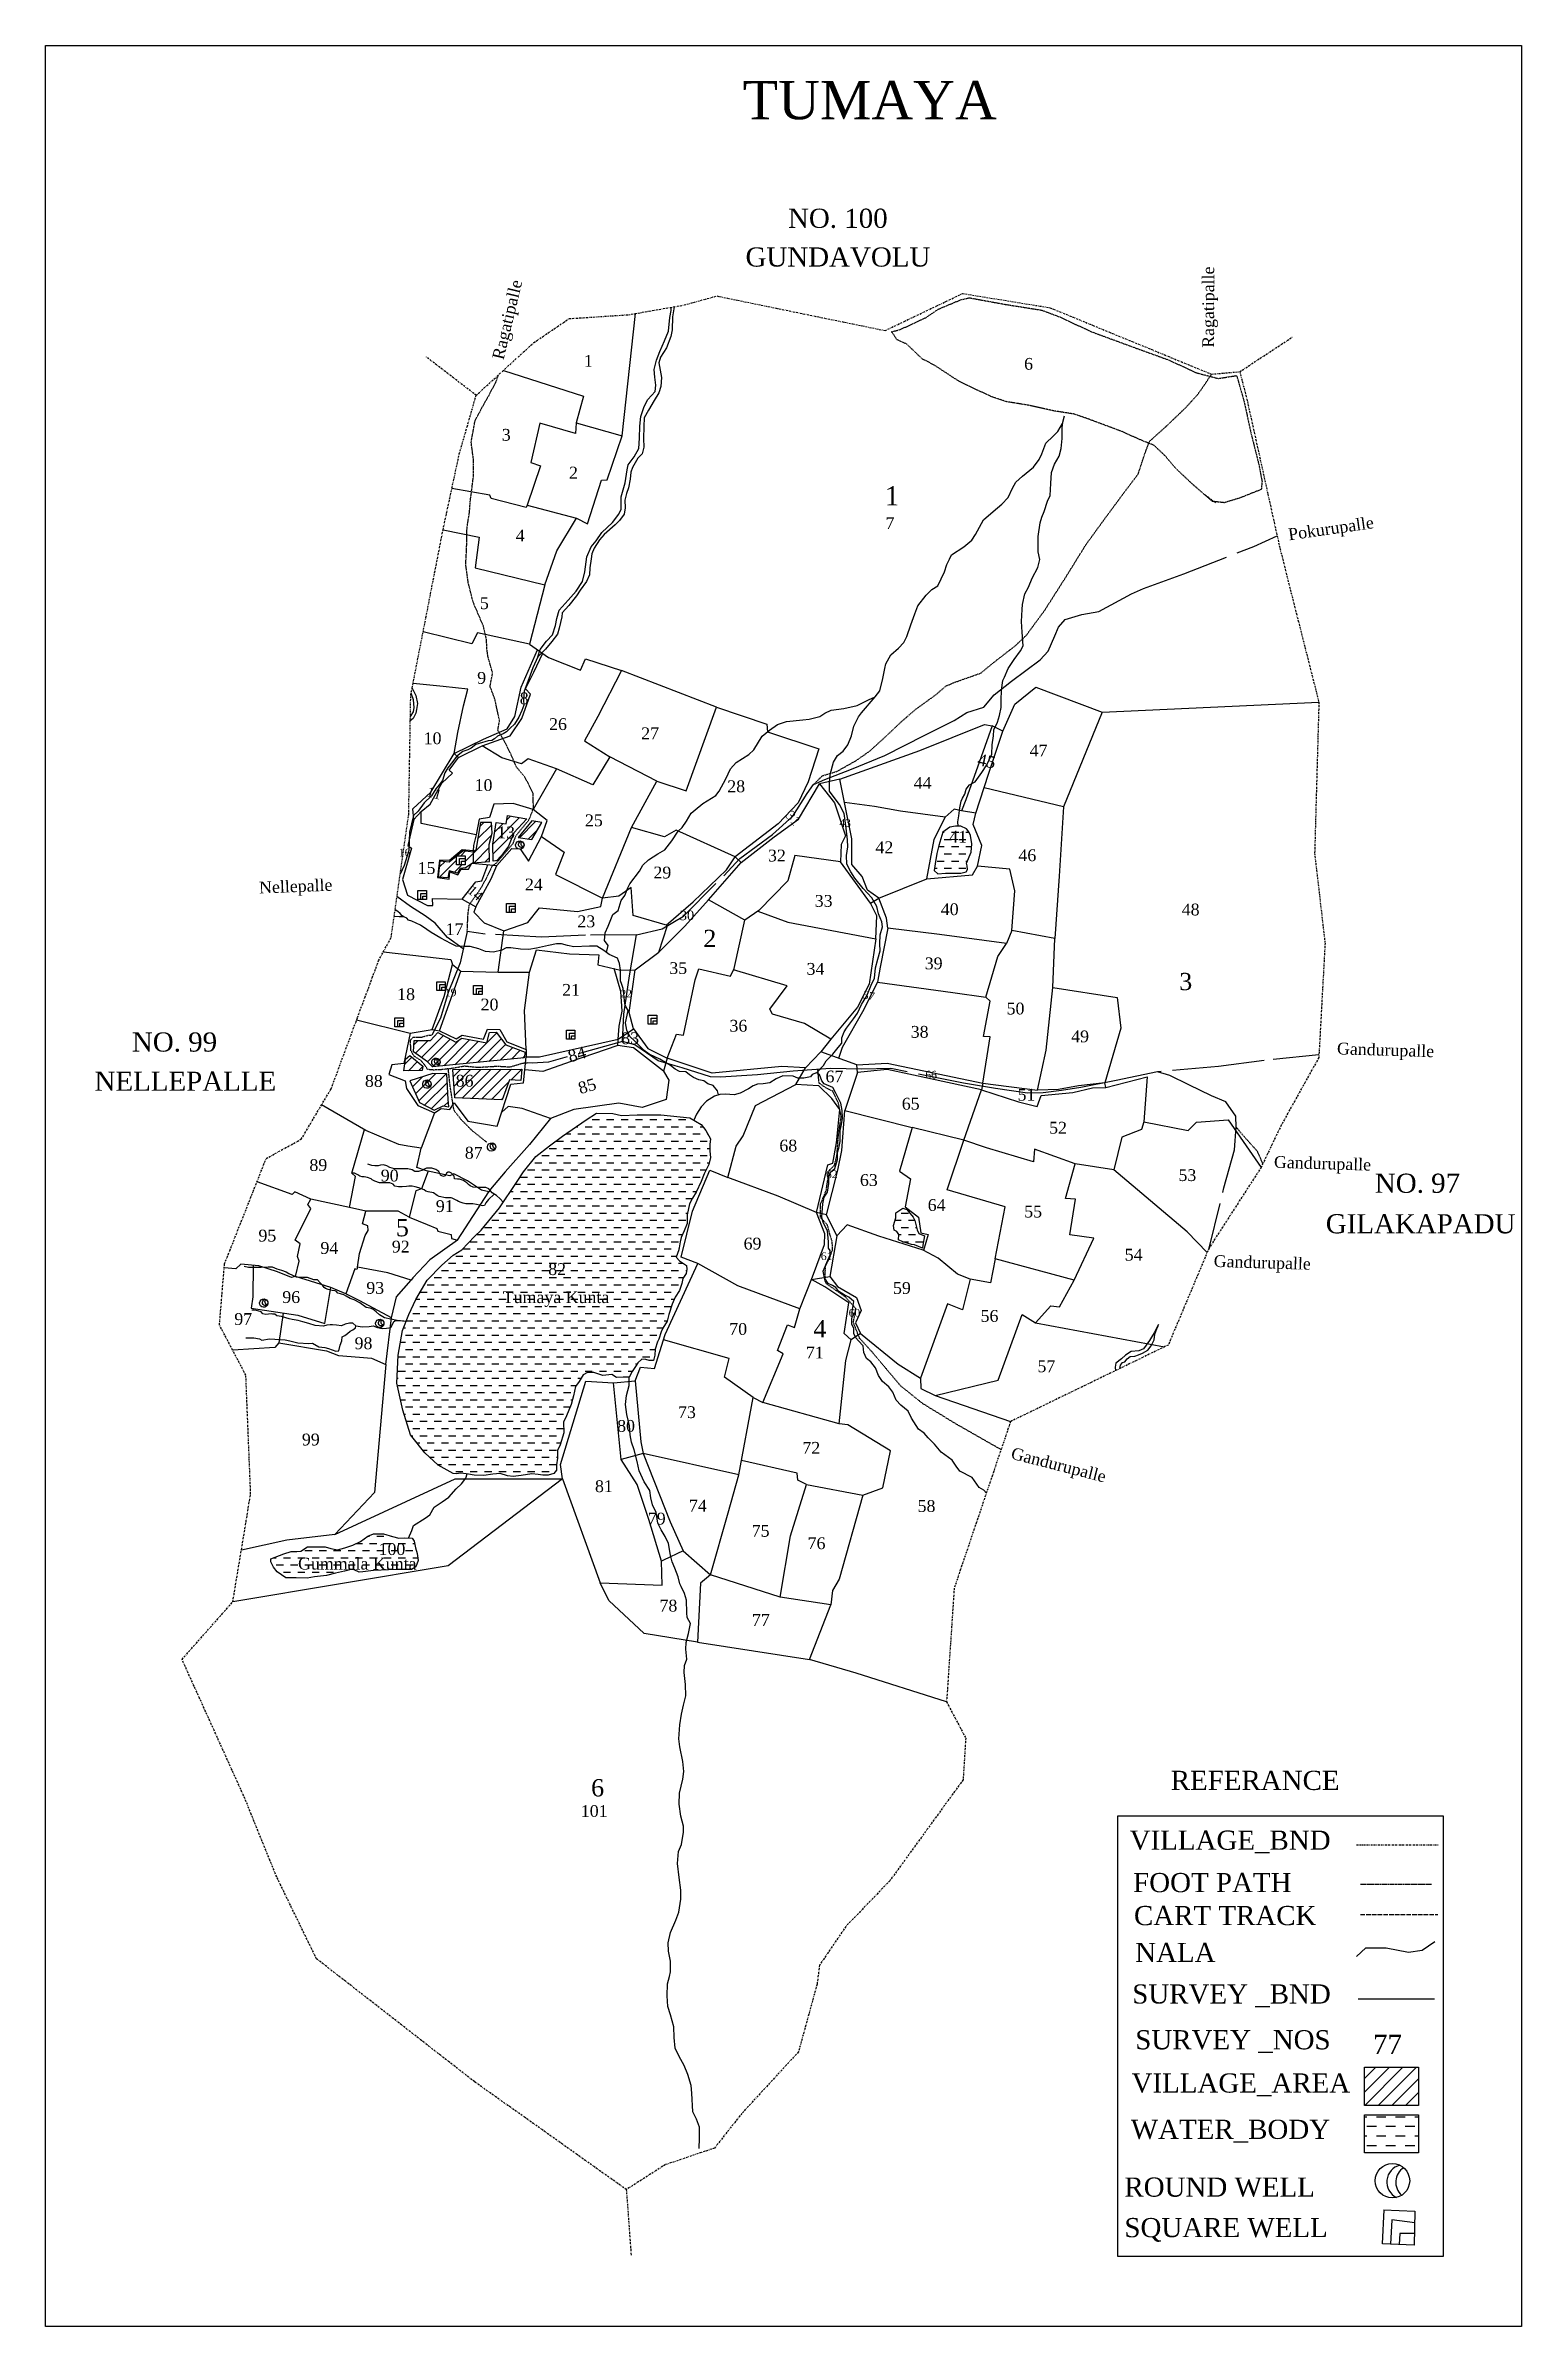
# Model space of a CAD drawing. Header units: millimetres. Extents: x 272 to 657, y 227 to 822.
import ezdxf

# ---------------------------------------------------------------- set-up
doc = ezdxf.new("R2010")
doc.units = ezdxf.units.MM
doc.header["$MEASUREMENT"] = 0
for name, pattern in [('ACAD_ISO02W100', [15, 12, -3]), ('ACAD_ISO07W100', [3, 0, -3]), ('BORDER', [1.75, 0.5, -0.25, 0.5, -0.25, 0, -0.25])]:
    doc.linetypes.add(name, pattern=pattern)
for name, color, linetype in [('CARTTRACK', 30, 'ACAD_ISO02W100'), ('NALA', 4, 'Continuous'), ('ROUND WELL', 5, 'Continuous'), ('SQUAREWELL', 5, 'Continuous'), ('SURVEY_BND', 7, 'Continuous'), ('SURVEY_NO', 7, 'Continuous'), ('TEXT', 7, 'Continuous'), ('VILLAGE_AREA', 1, 'Continuous'), ('WATER_BODY', 4, 'Continuous')]:
    doc.layers.add(name, color=color, linetype=linetype)
doc.layers.add('FOOTPATH', color=150, linetype='ACAD_ISO07W100', lineweight=30)
doc.layers.add('VILL_BOUNDARY', color=6, linetype='BORDER', lineweight=30)
doc.styles.get("Standard").update_dxf_attribs({"font": 'TIMES.TTF'})

msp = doc.modelspace()

# ---------------------------------------------------------------- texts
msp.add_text('REFERANCE', height=5).set_placement((565.35, 366.91))
at = {"layer": 'CARTTRACK'}
msp.add_text('CART TRACK', height=5, dxfattribs=at).set_placement((555.75, 331.63))
at = {"layer": 'FOOTPATH'}
msp.add_text('FOOT PATH', height=5, dxfattribs=at).set_placement((555.53, 340.24))
at = {"layer": 'NALA'}
msp.add_text('NALA', height=5, dxfattribs=at).set_placement((556.07, 322))
at = {"layer": 'ROUND WELL'}
msp.add_text('ROUND WELL', height=5, dxfattribs=at).set_placement((553.26, 260.75))
at = {"layer": 'SQUAREWELL'}
msp.add_text('SQUARE WELL', height=5, dxfattribs=at).set_placement((553.26, 250.18))
at = {"layer": 'SURVEY_NO'}
for s, height, p in [('TUMAYA', 10, (453.65, 802.99)), ('NO. 100', 5, (465.46, 774.65)), ('GUNDAVOLU', 5, (454.37, 764.54)), ('1', 3.08, (412.19, 738.39)), ('6', 3.08, (527.08, 737.61)), ('3', 3.08, (390.77, 719.09)), ('2', 3.08, (408.31, 709.21)), ('1', 5, (490.71, 702.2)), ('7', 3.08, (490.91, 696.01)), ('4', 3.08, (394.42, 692.79)), ('5', 3.08, (385.05, 675.13)), ('9', 3.08, (384.34, 655.64)), ('8', 3.08, (395.44, 650.29)), ('10', 3.083, (370.37, 639.87)), ('26', 3.083, (403.11, 643.57)), ('27', 3.083, (427.15, 641.17)), ('47', 3.083, (528.53, 636.67)), ('44', 3.083, (498.28, 628.23)), ('10', 3.083, (383.67, 627.66)), ('28', 3.083, (449.61, 627.34)), ('25', 3.083, (412.47, 618.45)), ('43', 2, (478.85, 618.3)), ('13', 3.083, (389.54, 615.29)), ('42', 3.083, (488.29, 611.42)), ('41', 3.083, (507.54, 614.16)), ('16', 2, (363.89, 610.59)), ('15', 3.083, (368.78, 606)), ('29', 3.083, (430.33, 604.83)), ('32', 3.083, (460.23, 609.26)), ('46', 3.083, (525.6, 609.34)), ('24', 3.083, (396.8, 601.7)), ('30', 2.5, (437.2, 593.94)), ('33', 3.083, (472.43, 597.43)), ('40', 3.083, (505.34, 595.25)), ('48', 3.083, (568.22, 595.18)), ('17', 3.083, (376.11, 590.03)), ('23', 3.083, (410.49, 592.09)), ('2', 4.5, (443.36, 586.92)), ('39', 3.083, (501.15, 581.12)), ('35', 3.083, (434.48, 579.89)), ('34', 3.083, (470.31, 579.69)), ('3', 4.5, (567.56, 575.68)), ('18', 3.083, (363.46, 573.08)), ('19', 2, (375.91, 574.08)), ('20', 3.083, (385.24, 570.37)), ('21', 3.083, (406.52, 574.21)), ('22', 2, (421.73, 573.76)), ('50', 3.083, (522.51, 569.33)), ('36', 3.083, (450.19, 564.84)), ('38', 3.083, (497.49, 563.25)), ('NO. 99', 5, (294.23, 559.64)), ('83', 3.083, (421.94, 561.58)), ('49', 3.083, (539.36, 562.06)), ('NELLEPALLE', 5, (284.48, 549.4)), ('67', 3.083, (475.25, 551.6)), ('66', 2, (501.3, 552.61)), ('88', 3.083, (355.04, 550.43)), ('86', 3.083, (378.73, 550.48)), ('51', 3.083, (525.37, 546.83)), ('65', 3.083, (495.16, 544.49)), ('68', 3.083, (463.21, 533.56)), ('52', 3.083, (533.61, 538.22)), ('89', 3.083, (340.55, 528.47)), ('87', 3.083, (381.11, 531.69)), ('90', 3.083, (359.18, 525.74)), ('62', 2, (475.38, 526.61)), ('63', 3.083, (484.23, 524.57)), ('53', 3.083, (567.36, 525.85)), ('NO. 97', 5, (618.63, 522.78)), ('91', 3.083, (373.54, 517.76)), ('64', 3.083, (501.93, 518.04)), ('55', 3.083, (527.11, 516.34)), ('95', 3.083, (327.25, 510.06)), ('5', 4.5, (363.12, 511.43)), ('GILAKAPADU', 5, (605.82, 512.2)), ('94', 3.083, (343.43, 506.83)), ('92', 3.083, (362.06, 507.19)), ('69', 3.083, (453.87, 507.99)), ('61', 2, (474.03, 505.23)), ('54', 3.083, (553.34, 505.07)), ('82', 3.083, (402.88, 501.31)), ('96', 3.083, (333.47, 494.01)), ('93', 3.083, (355.4, 496.42)), ('Tumaya Kunta', 3.083, (391.02, 494)), ('59', 3.083, (492.86, 496.38)), ('97', 3.083, (320.95, 488.28)), ('70', 3.083, (450.13, 485.7)), ('4', 4.5, (472.08, 485.06)), ('60', 2, (481.28, 490.45)), ('56', 3.083, (515.72, 489.1)), ('98', 3.083, (352.34, 481.96)), ('71', 3.083, (470.13, 479.54)), ('57', 3.083, (530.56, 475.95)), ('73', 3.083, (436.76, 463.98)), ('99', 3.083, (338.59, 456.84)), ('80', 3.083, (420.87, 460.39)), ('72', 3.083, (469.21, 454.67)), ('81', 3.083, (415.08, 444.65)), ('74', 3.083, (439.6, 439.56)), ('58', 3.083, (499.28, 439.48)), ('79', 3.083, (428.87, 436.19)), ('75', 3.083, (455.99, 433.01)), ('100', 3.083, (358.6, 428.23)), ('76', 3.083, (470.58, 429.76)), ('Gummala Kunta', 3.083, (337.59, 424.44)), ('78', 3.083, (431.92, 413.48)), ('77', 3.083, (456.06, 409.74)), ('6', 4.5, (414.07, 365.23)), ('101', 3.083, (411.39, 359.87)), ('77', 5, (618.15, 298.02))]:
    msp.add_text(s, height=height, dxfattribs=at).set_placement(p)
for s, height, rotation, p in [('Ragatipalle', 3.083, 89.94925, (576.67, 743.34)), ('Ragatipalle', 3.083, 76.59265, (391.21, 740.02)), ('Pokurupalle', 3.083, 8.18523, (596.24, 693.07)), ('45', 3.083, 348.70265, (514.72, 634.41)), ('11', 2.5, 343.94146, (370.95, 626.41)), ('31', 2.5, 312.10374, (464.61, 621.13)), ('Nellepalle', 3.083, 2.26734, (327.48, 600.89)), ('14', 2.5, 318.8464, (381.62, 601.32)), ('37', 2, 349.39214, (484.88, 573.55)), ('84', 3.083, 16.24262, (408.57, 556.79)), ('Gandurupalle', 3.083, 358.2836, (608.71, 558.93)), ('85', 3.083, 16.24262, (411.23, 548.51)), ('Gandurupalle', 3.083, 358.2836, (592.26, 529.32)), ('Gandurupalle', 3.083, 358.2836, (576.53, 503.45)), ('Gandurupalle', 3.083, 345.6278, (523.44, 453.43))]:
    msp.add_text(s, height=height, rotation=rotation, dxfattribs=at).set_placement(p)
at = {"layer": 'TEXT'}
for s, p in [('SURVEY _BND', (555.3, 311.16)), ('SURVEY _NOS', (556.09, 299.21))]:
    msp.add_text(s, height=5, dxfattribs=at).set_placement(p)
at = {"layer": 'VILL_BOUNDARY'}
msp.add_text('VILLAGE_BND', height=5, dxfattribs=at).set_placement((554.63, 351.31))
at = {"layer": 'VILLAGE_AREA'}
msp.add_text('VILLAGE_AREA', height=5, dxfattribs=at).set_placement((555.13, 287.92))
at = {"layer": 'WATER_BODY'}
msp.add_text('WATER_BODY', height=5, dxfattribs=at).set_placement((554.93, 275.83))

# ---------------------------------------------------------------- hatches: boundary and pattern name
at = {"layer": 'VILLAGE_AREA'}
h = msp.add_hatch(dxfattribs=at)
h.set_pattern_fill('ANSI31', color=256, scale=15, style=0)
h.paths.add_polyline_path([(391.78, 561.43), (389.32, 564.7), (387.56, 564.6), (386.83, 561.94), (380.33, 563.17), (378.74, 562.13), (374.04, 564.61), (372.16, 562.49), (367.88, 562.5), (367.7, 559.61), (371.37, 556.97), (372.64, 555.62), (396.62, 557.99), (396.89, 559.5)])
edge = h.paths.add_edge_path(flags=16)
edge.add_ellipse((373.57, 556.87), major_axis=(1.05, 0.33), ratio=0.988263, start_angle=21.105, end_angle=360, ccw=False)
edge.add_ellipse((374.28, 557.1), major_axis=(-0.168, 0.582), ratio=0.584744, start_angle=212.81291, end_angle=270, ccw=False)
edge.add_ellipse((373.57, 556.87), major_axis=(1.05, 0.33), ratio=0.988263, start_angle=21.105, end_angle=360, ccw=False)
edge.add_ellipse((374.28, 557.1), major_axis=(-0.168, 0.582), ratio=0.584744, start_angle=270, end_angle=310.04775, ccw=False)
edge.add_ellipse((373.94, 557.01), major_axis=(-0.221, 0.768), ratio=0.88625, start_angle=270, end_angle=288.33001, ccw=False)
edge.add_ellipse((373.94, 557.01), major_axis=(-0.221, 0.768), ratio=0.88625, start_angle=230.43917, end_angle=270)
h.paths.add_polyline_path([(376.44, 553.87), (372.78, 553.89), (366.73, 552.01), (369.28, 546.33), (373.11, 544.31), (375.44, 545.51), (376.97, 545.21), (376.78, 547.17)])
h.paths.add_polyline_path([(366.8, 558.6), (365.64, 557.66), (365.16, 554.63), (370, 554.7), (370.18, 555.85)])
h.paths.add_polyline_path([(392.76, 552.23), (395.77, 552.11), (396.02, 555.07), (378.01, 554.95), (378.49, 547.57), (390.89, 547.05)])
h.paths.add_polyline_path([(379.91, 607.42), (381.26, 607.59), (382.83, 608.6), (382.96, 608.83), (383.15, 608.81), (383.33, 608.93), (383.31, 611.79), (380.65, 612.09), (378.97, 610.75), (381.19, 610.75), (381.19, 608.41), (380.28, 608.41), (379.73, 608.41), (378.95, 608.41), (378.95, 610.74), (377.03, 609.2), (374.71, 609.39), (374.24, 605.2), (376.68, 604.98), (377.01, 606.81), (379.23, 606.21)])
h.paths.add_polyline_path([(388.28, 616.68), (388.08, 619.39), (385.19, 619.45), (383.96, 612.25), (383.31, 611.79), (383.33, 608.93), (387.53, 609.22), (387.49, 613.73)])
h.paths.add_polyline_path([(397.31, 620.42), (392.26, 621.22), (391.94, 619.09), (389.26, 619.46), (388.4, 613.81), (388.47, 609.38), (389.7, 609.47), (392.52, 613.27), (393.9, 616.75)])
h.paths.add_polyline_path([(401.21, 619.45), (398.58, 619.83), (395.02, 615.52), (398.62, 614.99)])
h.paths.add_polyline_path([(377.94, 549.65), (384.06, 549.65), (384.06, 554.34), (377.94, 554.34)], flags=9)
h.paths.add_polyline_path([(388.76, 614.45), (394.88, 614.45), (394.88, 619.14), (388.76, 619.14)], flags=24)
h = msp.add_hatch(dxfattribs=at)
h.set_pattern_fill('ANSI31', color=256, scale=20, angle=180, style=0)
h.set_pattern_definition([(225, (-743.488, -671.8603), (1.767767, -1.767767), [])])
h.paths.add_polyline_path([(615.95, 294.52), (615.95, 284.57), (629.97, 284.57), (629.97, 294.52)])
at = {"layer": 'WATER_BODY'}
h = msp.add_hatch(dxfattribs=at)
h.set_pattern_fill('DASH', color=256, scale=15, style=0)
h.paths.add_polyline_path([(512.03, 608.86), (513.28, 611.72), (513.44, 613.9), (513.11, 616.04), (512.65, 616.98), (512.04, 617.77), (510.61, 618.51), (509.15, 618.51), (507.67, 618.18), (505.91, 616.89), (504.83, 613.4), (504.28, 611.34), (503.87, 608.68), (503.57, 606.92), (504.53, 606.07), (506.59, 606.23), (508.22, 606.23), (510.58, 606.2), (511.96, 606.56), (512.29, 607.17), (512.26, 608.13)])
h.paths.add_polyline_path([(506.77, 613.39), (512.86, 613.39), (512.86, 618), (506.77, 618)], flags=24)
h = msp.add_hatch(dxfattribs=at)
h.set_pattern_fill('DASH', color=256, scale=15, style=0)
h.paths.add_polyline_path([(439.15, 516.99), (439.79, 519.86), (440.54, 521.4), (441.53, 522.91), (442.81, 525.77), (443.62, 527.69), (444.79, 530.17), (445.24, 531.95), (445.09, 533.67), (445.04, 535.36), (445.24, 536.83), (444.03, 539.05), (442.77, 540.63), (439.81, 542.35), (432.3, 543.14), (426.12, 543.11), (422, 542.93), (419.77, 543.49), (415.46, 543.56), (412.75, 541.86), (406.57, 537.54), (403.2, 535.04), (399.68, 532.21), (396.44, 528.29), (394.57, 525.47), (390.14, 518.85), (385.38, 513.03), (383.65, 511.41), (380.3, 507.85), (378.06, 506.54), (375.11, 503.87), (371.29, 499.95), (368.33, 494.96), (366.46, 491.01), (364.83, 486.8), (363.76, 480.37), (363.4, 473.09), (364.94, 466.08), (366.95, 459.64), (370.64, 454.88), (374.13, 451.65), (378.07, 449.55), (378.85, 449.4), (380.05, 449.57), (381.43, 449.44), (382.07, 449.36), (383.57, 449.04), (386.04, 449.01), (388.46, 449.36), (390.37, 449.47), (392.21, 448.87), (393.72, 448.76), (395.83, 449.01), (398.61, 449.39), (400.25, 449.29), (401.43, 449.11), (402.88, 449.11), (404.32, 449.47), (405, 450.39), (405, 451.78), (405.28, 453.48), (405.28, 455.51), (405.98, 457), (406.96, 460.12), (406.84, 462.95), (407.66, 464.6), (408.86, 467.49), (409.51, 469.75), (409.97, 472.2), (410.96, 473.55), (412.03, 475.23), (413.17, 475.85), (414.81, 475.83), (417.17, 475.07), (419.45, 475.39), (420.67, 474.59), (422.45, 474.63), (424.03, 474.63), (424.83, 476.1), (425.87, 477.71), (426.29, 478.41), (427.28, 479.31), (428.34, 479.26), (429.23, 479.02), (430.37, 478.98), (430.74, 480.4), (430.81, 482), (431.39, 483.91), (431.74, 484.57), (432.35, 486.49), (432.82, 487.48), (433.93, 489.28), (434.38, 491), (435.2, 493.7), (436, 495.51), (437.17, 497.26), (437.77, 499.06), (438.01, 500.39), (438.87, 501.71), (439.08, 502.88), (438.95, 503.77), (437.16, 504.99), (436.29, 505.95), (437.01, 507.87), (437.32, 509.95), (437.62, 511.07), (438.38, 512.87), (439.15, 514.75)])
h.paths.add_polyline_path([(368.25, 430.11), (367.92, 431.82), (367.41, 432.64), (365.46, 432.68), (363.91, 432.66), (362.21, 433.08), (359.92, 433.79), (357.31, 433.79), (355.8, 433.12), (353.85, 431.77), (351.92, 430.82), (349.8, 430.11), (347.9, 429.62), (346.1, 429.93), (344.66, 430.37), (342.8, 430.37), (340.08, 430.35), (338.35, 429.2), (337.24, 429.17), (335.8, 429.17), (333.87, 428.51), (330.48, 427.2), (330.46, 426.43), (331.17, 425.04), (332.12, 423.82), (334.36, 422.27), (337.07, 422.26), (339.95, 422.15), (341.86, 422.57), (345.05, 422.91), (347.34, 423.53), (349.71, 424.03), (351.37, 424.41), (352.25, 424.37), (353.54, 423.79), (354.49, 423.86), (357.26, 424.19), (363.19, 424.46), (367.16, 424.48), (368.29, 425.12), (368.91, 426.83), (368.7, 428.65)])
h.paths.add_polyline_path([(498.1, 516.41), (496.44, 518.4), (495.39, 518.79), (494.64, 518.26), (493.62, 517.55), (493.6, 516.26), (493, 514.22), (493.16, 513.02), (493.84, 512.69), (494.38, 511.86), (494.27, 510.5), (495.39, 509.99), (497.67, 509.29), (498.44, 509.22), (500.56, 508.32), (500.65, 509.12), (501.12, 511.52), (499.57, 512.19), (499.18, 513.15), (498.53, 515.56)])
h.paths.add_polyline_path([(390.02, 492.02), (419.2, 492.02), (419.2, 498.01), (390.02, 498.01)], flags=24)
h.paths.add_polyline_path([(402.09, 500.47), (408.21, 500.47), (408.21, 505.16), (402.09, 505.16)], flags=24)
h.paths.add_polyline_path([(336.78, 423.56), (368.61, 423.56), (368.61, 428.41), (336.78, 428.41)], flags=24)
h.paths.add_polyline_path([(357.82, 427.4), (366.21, 427.4), (366.21, 432.09), (357.82, 432.09)], flags=24)
h = msp.add_hatch(dxfattribs=at)
h.set_pattern_fill('DASH', color=256, scale=20, angle=180, style=0)
h.set_pattern_definition([(180, (-743.488, -663.471), (-2.5, -2.5), [2.5, -2.5])])
h.paths.add_polyline_path([(615.95, 282.11), (615.95, 272.16), (629.97, 272.16), (629.97, 282.11)])

# ---------------------------------------------------------------- linework, layer by layer
at = {"lineweight": 30}
msp.add_lwpolyline([(271.71, 822.21), (656.86, 822.21), (656.86, 226.89), (271.71, 226.89)], close=True, dxfattribs=at)
msp.add_lwpolyline([(551.52, 360.13), (636.41, 360.13), (636.41, 245.14), (551.52, 245.14)], close=True)
at = {"layer": 'CARTTRACK'}
for points in [[(425.93, 590.1), (432.58, 591.65), (438.2, 594.98), (448.7, 605.54), (452.88, 610.06), (461.4, 616.29), (466.72, 621.11), (470.47, 627.01), (472.08, 629.33), (475.05, 630.67), (481.99, 633.37), (490.75, 636.91), (501.19, 642.24), (508.82, 646.03), (512.17, 648.16), (516.61, 649.51), (519.24, 652.76), (523.8, 656.36), (531.27, 661.9), (533.36, 664.11), (535.09, 668.14), (536.02, 670.4), (537.82, 672.41), (542.16, 673.71), (546.59, 674.54), (555.15, 679.15), (558.22, 680.54), (568.76, 684.34), (587, 691.48), (593.12, 694.25)], [(380.7, 586.44), (376.56, 589.43), (373.41, 593.17), (370.73, 595.1), (366.94, 597.54), (363.41, 600.11)], [(422.25, 562.26), (422.65, 569.43), (424.05, 579.43), (425.93, 590.1), (412.64, 590.06), (401.11, 589.54), (386.38, 590.3), (381.74, 591.01), (379.87, 582.82), (376.76, 575.09), (374.8, 568.36), (372.46, 563.9)], [(575.34, 508.33), (579.25, 524.09), (582, 534.01), (582.45, 539.89), (582.37, 542.76), (579.72, 546.53), (576.01, 548.07), (570.09, 550.95), (565.12, 553.4), (561.87, 554.32), (551.1, 552.08), (541.91, 550.22), (536.88, 549.44), (532.02, 548.87), (527.99, 548.76), (519.64, 549.97), (511.26, 551.43), (492.32, 555.22), (484.69, 555.04), (476.58, 555.25), (466.8, 554.5), (457.46, 553.59), (447.83, 552.99), (445.27, 553.04), (437.8, 555.42), (435.97, 555.92), (431.55, 557.23), (425.49, 561.41), (422.25, 562.26), (407.21, 558.11), (402.98, 556.88), (398.72, 556.65), (397.41, 556.72)], [(604.03, 558.82), (589.71, 557.27), (577.79, 555.73), (561.87, 554.32)]]:
    msp.add_lwpolyline(points, dxfattribs=at)
at = {"layer": 'CARTTRACK', "ltscale": 0.1}
msp.add_lwpolyline([(614.84, 334.42), (635.04, 334.42)], dxfattribs=at)
at = {"layer": 'FOOTPATH', "ltscale": 0.0002}
for points in [[(577.01, 702.9), (573.91, 705.24), (570.97, 707.79), (566.79, 711.73), (564.03, 714.98), (561.05, 717.84), (557.39, 719.33), (552.47, 721.53), (544.01, 724.69), (540.14, 726.03), (534.68, 726.89), (528.14, 728.35), (522.38, 729.29), (518.29, 730.67), (509.92, 734.71), (503.77, 738.71), (500.45, 740.49), (496.4, 744.34), (493.91, 745.45), (492.51, 747.54), (494.63, 748.05), (501.42, 751.2), (504.68, 753.41), (510.47, 755.84), (512.79, 756.39), (522.17, 754.67), (531.69, 753.16), (536.18, 751.47), (544.69, 747.52), (554.01, 744.08), (564.74, 740.19), (572.11, 736.8), (577.75, 735.33), (582.55, 736.09), (584.44, 729.51), (586.37, 720.71), (588.35, 712.85), (589.18, 708.42), (588.98, 706.36), (583.31, 704.11), (581.33, 703.5), (579.33, 702.9), (576.23, 703.24), (573.91, 705.24)], [(381.74, 591.01), (381.95, 595.57), (382.27, 597.91), (385.27, 602.22), (386.91, 605.2), (388.22, 608.04), (389.34, 608.86), (393.71, 613.98), (394.49, 616), (397.9, 620.2), (399.02, 623.07), (398.94, 626.98), (396.81, 631.27), (394.57, 633.9), (393.08, 637.44), (391.66, 640.24), (389.72, 643.53), (390.17, 645.97), (388.97, 651.6), (387.7, 654.95), (388.37, 658.44), (387.14, 662.77), (386.88, 664.71), (386.77, 667.21), (385.95, 670.7), (383.26, 677), (382.02, 681.98), (381.35, 686.79), (381.58, 690.97), (381.69, 696.46), (382.33, 700.42), (382.55, 703.38), (383.37, 709.87), (383.37, 714.17), (382.77, 718.69), (383.78, 724.3), (384.56, 725.79), (387.29, 730.75), (389.23, 734.35), (389.87, 736.24)], [(472.08, 629.33), (474.46, 631.64), (478.2, 632.77), (483.18, 635.56), (486.82, 638.1), (490.72, 641.65), (494.77, 645.47), (498.67, 648.9), (503.91, 652.67), (506.67, 655.05), (509, 656.04), (515.79, 658.43), (519.28, 661.31), (524.75, 665.54), (527.66, 668.3), (532.49, 674.87), (538.29, 683.99), (543.16, 691.88), (547.82, 698.29), (552.94, 705.24), (556.87, 710.43), (558.44, 715.26), (559.79, 718.91), (564.09, 722.77), (569.42, 727.87), (572.39, 731.16), (574.54, 734.21), (575.99, 736.46)], [(376.8, 555.13), (374.84, 554.89), (372.98, 554.82), (371.41, 554.95), (370.68, 556.09), (369.68, 557.26), (367.87, 558.47), (367.03, 559.91), (366.93, 562.63), (367.58, 563.36), (369.83, 563.4), (371.48, 563.88), (372.46, 563.9)], [(386.85, 535.96), (383.02, 539), (380.11, 541.95), (378.29, 544.28), (377.27, 550.67), (376.8, 555.13), (381.1, 555.89), (384.41, 555.54), (389.73, 555.84), (392.9, 555.63), (396.3, 556.65), (397.41, 556.72)], [(521.05, 455.72), (509.68, 462.22), (500.68, 467.71), (494.86, 472.37), (487.21, 481.45), (484.15, 484.79), (482.52, 488.94), (483.14, 492.56), (480.43, 495.61), (477.02, 497.97), (475.66, 498.86), (475.07, 499.73), (475.26, 503.67), (476.21, 505.48), (477.05, 507.81), (477.02, 509.92), (476.42, 511.87), (475.75, 514.41), (473.96, 516.27), (473.93, 519.79), (475.45, 523.44), (476.18, 528.61), (477.59, 529.96), (478.24, 532.55), (478.62, 537.88), (479.35, 542.67), (478.57, 546.35), (477.13, 549.32), (475.66, 549.98), (473.58, 551.39), (473.44, 552.77), (473.25, 555.08)], [(589.39, 530.37), (588.02, 533.54), (584.5, 537.45), (582.45, 539.89)]]:
    msp.add_lwpolyline(points, dxfattribs=at)
at = {"layer": 'FOOTPATH', "ltscale": 0.01}
msp.add_lwpolyline([(614.89, 342.3), (633.45, 342.3)], dxfattribs=at)
at = {"layer": 'NALA'}
for points in [[(435.76, 754.06), (435.33, 751.44), (435.24, 748.02), (434.84, 746.28), (433.71, 743.36), (432.21, 740.92), (431.72, 739.42), (432.44, 735.58), (432.3, 733.24), (431.77, 731.56), (430.5, 729.61), (429.05, 727.03), (427.93, 725.06), (427.81, 722.82), (427.71, 719.7), (427.83, 717.39), (427.37, 715.67), (426.28, 714.52), (424.86, 712.07), (424.44, 710.85), (424.3, 709.04), (423.8, 706.8), (423.27, 705.28), (422.85, 703.58), (422.96, 701.6), (422.68, 699.91), (421.48, 698.24), (420.36, 697.17), (417.51, 694.57), (416.24, 693.23), (414.88, 691.03), (414.23, 689.53), (414.1, 688.29), (413.73, 685.91), (413.61, 684.05), (412.87, 682.37), (411.23, 680.05), (410.29, 678.59), (408.28, 676.04), (406.56, 674.17), (406.42, 673.12), (405.75, 670.16), (405.28, 668.62), (403.85, 666.7), (402.19, 664.68), (400.18, 662.64), (398.87, 659.78), (397.86, 656.95), (396.6, 653.73), (396.6, 653.73), (396.39, 651.49), (396.48, 650.09), (395.96, 648.68), (395.17, 646.9), (394.1, 645.12), (392.97, 644.07), (391.99, 643.08), (391.15, 642.55), (389.67, 641.98), (388.85, 641.29), (388.16, 640.82), (387.19, 640.72), (384.85, 640.03), (384.02, 639.78), (382.8, 638.87), (381.92, 638.4), (380.58, 637.95), (378.92, 636.67), (378.02, 635.33), (376.65, 633.68), (375.92, 632.39), (375.28, 630.41), (374.41, 629.28), (373.54, 628.24), (372.45, 626.4), (370.54, 624.59), (368.92, 622.36), (367.74, 621.24), (366.65, 616.92), (366.51, 612.16), (365.27, 608.21), (364.25, 605.98)], [(400.18, 662.64), (400.81, 664.62), (402.47, 666.78), (403.96, 668.38), (404.75, 670.82), (405.14, 672.65), (405.74, 674.86), (408.12, 677.47), (410.13, 679.82), (411.79, 682.35), (412.47, 684.82), (412.99, 688.74), (414.06, 691.35), (415.35, 692.96), (416.89, 695.12), (419.67, 697.74), (421.29, 699.94), (421.88, 701.24), (421.88, 704.46), (423, 708.1), (423.45, 711.47), (423.75, 712.78), (425.31, 714.9), (426.56, 717.04), (426.7, 719.79), (426.76, 722.88), (427.05, 725.38), (427.9, 728.04), (428.84, 729.81), (430.78, 731.96), (431, 733.59), (430.71, 735.67), (430.51, 737.7), (431.1, 740.1), (431.97, 742.33), (433.26, 745.18), (434.25, 747.65), (434.62, 751.28), (435, 753.07), (434.99, 753.92)], [(472.93, 554.06), (474.69, 555.97), (475.41, 557.24), (477.15, 558.97), (478.56, 560.68), (479.47, 561.84), (479.47, 563.25), (480.09, 564.77), (480.7, 565.78), (482.55, 568.18), (483.57, 569.66), (484.65, 571.94), (486, 574.23), (487.15, 576.94), (488.03, 578.77), (488.28, 581.48), (488.89, 583.79), (489.51, 585.95), (489.4, 587.79), (489.51, 590.07), (490.13, 592.18), (489.99, 593.52), (489.12, 595.58), (488.68, 597.5), (487.34, 599.78), (485.06, 602.17), (482.88, 604.9), (481.9, 606.57), (480.78, 608.52), (480.74, 610.8), (481.07, 613.12), (481.03, 614.87), (480.67, 617.94), (480.13, 621.81), (478.89, 624.11), (477.52, 625.92), (476.29, 627.58), (476.29, 629.79), (476.43, 631.97), (477.3, 635.19), (478.42, 636.93), (479.84, 638.07), (481.11, 639.7), (482.01, 642.05), (482.63, 644.54), (483.86, 646.98), (484.62, 648.07), (488.17, 652.19), (489.44, 653.8), (490.24, 657.02), (490.75, 659.59), (490.97, 660.87), (492.31, 663.22), (494.34, 664.92), (495.68, 666.41), (496.48, 668.01), (497.53, 671.01), (498.58, 673.94), (499.38, 675.95), (501.48, 678.81), (503, 680.25), (504.56, 681.19), (506.3, 684.83), (506.92, 686.75), (507.6, 688.19), (508.11, 689.28), (511.37, 691.36), (513.44, 693.13), (514.42, 694.58), (516.45, 698.41), (518.98, 700.6), (521.3, 702.55), (522.9, 704.25), (524.09, 706.68), (524.92, 708.27), (526.66, 709.82), (529.49, 712.19), (531.01, 714.18), (531.74, 715.7), (532.79, 718.41), (534.68, 720.28), (535.87, 721.51), (537.07, 723.6), (537.65, 725.56)], [(509.88, 618.51), (509.81, 619.63), (510.08, 621.17), (510.3, 623.22), (510.66, 624.98), (510.97, 625.76), (511.57, 626.85), (511.97, 628.1), (512.84, 629.28), (514.31, 630.07), (515.18, 631.27), (516.07, 632.51), (517.34, 634.45), (518.64, 637.27), (518.75, 639.71), (519.08, 642.06), (519.19, 643.66), (520.13, 645.6), (520.67, 647.34), (521.11, 649.46), (521.11, 651.37), (521.22, 653.97), (521.51, 656.48), (521.94, 657.41), (522.92, 659.63), (524.5, 661.96), (526.13, 664.22), (526.82, 665.56), (526.6, 669.1), (526.4, 671.91), (526.58, 674.99), (526.64, 676.31), (527.27, 679.09), (528.21, 680.86), (529.16, 683.17), (530.68, 686.01), (531.15, 688.06), (530.75, 690.08), (530.75, 694.07), (531.28, 697.64), (531.7, 699.09), (532.3, 700.58), (533.18, 703.31), (533.91, 704.76), (534.07, 707.88), (534.25, 710.82), (535.01, 712.92), (536.21, 715.01), (536.72, 717.08), (536.97, 719.7), (537.03, 722.53), (537.15, 723.82)], [(367.35, 654.5), (368.37, 652.57), (368.72, 650.45), (368.52, 648.96), (368.37, 647.98), (367.66, 646.6), (366.88, 645.94)], [(366.9, 647.11), (367.74, 648.33), (367.93, 649.43), (367.7, 651.47), (367.08, 653.15)], [(418.09, 585.5), (418.51, 587.31), (417.56, 588.63), (417.78, 590.63), (418.56, 592.4), (419.74, 595.42), (421.16, 596.42), (421.88, 599.1), (422.91, 600.35), (423.62, 602.36), (424.19, 603.44), (426.69, 606.72), (427.59, 608.29), (429.03, 609.69), (431.52, 611.22), (433.31, 612.34), (435.17, 614.67), (436.77, 617.18), (437.86, 618.17), (439.01, 619.74), (440.2, 621.91), (441.22, 622.74), (443.27, 624.37), (446.66, 626.49), (447.49, 627.64), (449.21, 630.79), (450.49, 633.42), (451.97, 635.1), (455.22, 637.17), (456.58, 638.4), (458.71, 641.94), (460.62, 643.5), (462.69, 645.04), (465.09, 645.77), (469.34, 646.23), (471, 646.38), (473.75, 647.06), (475.07, 647.95), (476.76, 648.73), (480.04, 649.18), (483.48, 649.95), (485.05, 650.76), (486.51, 651.46), (488.17, 652.19)], [(365.21, 594.81), (364.8, 595.1), (364.21, 595.67), (363.67, 596.17), (362.91, 596.63)], [(447.36, 548.36), (447.1, 549.41), (445.95, 550.79), (444.56, 551.25), (443.46, 551.99), (442.23, 552.28), (440.82, 552.84), (439.79, 553.61), (438.82, 554.35), (437.15, 554.45), (435.97, 555.09), (434.75, 556), (433.52, 556.75), (432.03, 557.67), (430.68, 558.25), (429.23, 558.93), (427.95, 559.92), (425.43, 562.41), (424.14, 563.57), (423.39, 565.25), (423.04, 567.16), (423.75, 570.37), (423.13, 571.4), (422.87, 572.12), (422.65, 574.74), (422.45, 576.1), (422.1, 577.14), (421.74, 578.11), (421.71, 580.92), (421.48, 582.6), (420.97, 584.03), (418.81, 584.96), (417.38, 586.05), (415.53, 587.12), (413.69, 587.14), (409.54, 586.97), (407.95, 587.35), (406.38, 587.76), (405.02, 587.78), (402.99, 587.35), (399.78, 586.62), (397.85, 586.3), (395.64, 586.35), (393.09, 586.69), (391.89, 586.69), (390.81, 586.12), (388.63, 585.55), (386.53, 585.8), (384.78, 586.46), (382.55, 587.03), (380.82, 587.05), (378.87, 587.14), (377.48, 587.85), (374.84, 589.26), (372.29, 590.7), (371.17, 591.54), (369.56, 592.67), (367.28, 593.72), (366.44, 593.9), (365.94, 594.42), (365.21, 594.81), (363.94, 594.81), (362.67, 594.92)], [(517.23, 444.41), (516.56, 445.18), (515.37, 445.83), (513.5, 448.45), (510.3, 450.11), (509.38, 451.44), (508.29, 453.03), (505.4, 455.07), (503.73, 457.13), (502.06, 458.86), (500.98, 460.05), (499.51, 461.1), (497.67, 463.97), (496.82, 465.8), (494.92, 467.37), (493.69, 468.69), (492.81, 470.7), (491.79, 472.09), (490.08, 473.54), (489.1, 475.1), (488.32, 477.07), (487.09, 478.7), (485.97, 479.49), (485.22, 481.05), (485.04, 482.79), (483.89, 484.12), (483.14, 484.9), (482.63, 486.02), (482.63, 487.41), (482.12, 488.43), (482.22, 491.78), (482.6, 494.39), (481.34, 495.53), (480.08, 496.14), (478.75, 496.99), (477.97, 498.07), (477.05, 498.62), (475.93, 499.06), (474.98, 500.62), (474.64, 502.29), (475.62, 504.55), (476.44, 506.59), (476.47, 507.68), (476.06, 508.35), (476.03, 510.02), (475.79, 512.81), (474.6, 515.01), (474.26, 516.53), (474.53, 519.93), (474.94, 521.66), (475.76, 522.96), (476.1, 525.17), (476.1, 526.94), (476.61, 528.26), (477.7, 529.16), (478.38, 531.47), (478.38, 533.27), (478.72, 534.4), (479.06, 536.13), (479.06, 537.93), (479.09, 539.02), (479.43, 540.62), (479.64, 542.22), (479.57, 544.26), (479.26, 546.13), (477.9, 548.82), (477.19, 550.22), (474.94, 551.24), (474.29, 552.02), (473.72, 553.68), (472.93, 554.06), (471.77, 553.65), (471.29, 553.04), (469.59, 552.7), (468.03, 552.7), (466.77, 553.24), (464.15, 553.31), (462.35, 552.53), (460.71, 551.44), (459, 551.23), (457.47, 551.16), (456.35, 550.69), (455.13, 549.91), (452.98, 548.79), (451.39, 548.38), (449.14, 548.48), (447.68, 548.45), (446.25, 548.04), (444.23, 546.71), (442.77, 545.21), (441.61, 543.34), (440.84, 541.76)], [(391.16, 520.37), (390.36, 521.23), (389.38, 522.08), (388.23, 522.73), (387.35, 523.77), (386.57, 524.13), (385.66, 524.18), (384.36, 524.18), (383.27, 524.24), (382.49, 524.57), (382.03, 524.96), (381.66, 525.35), (381.12, 525.72), (380.75, 526.03), (379.71, 526.34), (379.22, 526.34), (378.42, 526.39), (378.3, 527.1), (377.6, 527.93), (377.11, 528.16), (376.8, 528.16), (376.36, 527.88), (376.17, 527.56), (375.91, 527.18), (375.58, 527.07), (375.11, 527.23), (374.8, 527.36), (374.67, 527.75), (374.46, 528.11), (374.3, 528.32), (373.53, 528.84), (372.49, 529.17), (372.07, 529.17), (371.08, 529.17), (370.59, 528.94), (370.15, 528.71), (369.01, 528.34), (368.46, 528.34), (368.1, 528.37), (367.4, 528.76), (366.28, 529.07), (364.9, 529.07), (362.77, 529.01), (361.51, 529.39), (360.78, 529.81), (359.87, 530.07), (359.11, 530.01), (358.54, 529.85), (357.59, 529.85), (356.82, 529.94), (355.82, 530.25)], [(388.8, 522.41), (387.31, 521.06), (386.56, 520.17), (386.24, 519.48), (385.71, 519.41), (384.2, 519.72), (383.24, 519.88), (381.42, 519.92), (380.71, 520.03), (380.17, 520.28), (379.48, 520.54), (379.02, 520.81), (377.81, 521.34), (377.55, 521.5), (376.05, 521.48), (374.38, 521.85), (373.93, 522.05), (372.96, 522.73), (371.58, 523.04), (370.96, 523.17), (370.49, 523.53), (369.09, 524.08), (368.17, 524.35), (367.35, 524.51), (366.51, 524.53), (365.9, 524.46), (364.78, 524.35), (363.78, 524.35), (362.85, 524.55), (362.44, 525), (361.55, 525.39), (360.69, 525.39), (359.67, 525.39), (358.84, 525.42), (357.66, 525.84), (356.97, 526.18), (356.64, 526.38), (355.7, 526.79), (354.85, 526.92), (354.31, 526.93), (353.75, 527.16), (353.16, 527.44), (352.68, 527.69), (352.32, 527.9), (351.65, 527.91)], [(363.45, 489.44), (361.81, 489.78), (360.16, 490.18), (358.86, 490.92), (357.98, 491.73), (357.07, 492.36), (356.4, 492.7), (355.36, 492.87), (353.68, 494.08), (352.19, 494.87), (351.15, 495.15), (350.13, 495.8), (349.52, 496.12), (348.66, 496.4), (347.99, 496.61), (347.62, 497), (347.29, 497.21), (346.53, 497.24), (345.41, 497.56), (344.79, 497.82), (344.39, 498.07), (343.93, 498.67), (343.37, 499.3), (342.63, 500.04), (341.68, 500.04), (340.04, 500.65), (338.74, 500.7), (337.21, 500.79), (335.91, 501.37), (335.21, 501.65), (334.45, 502.07), (333.91, 502.3), (333.36, 502.46), (332.15, 502.83), (330.9, 503.34), (329.78, 503.37), (327.96, 503.26), (326.8, 503.26), (325.82, 503.26), (324.64, 503.26), (323.55, 503.56)], [(323.92, 484.89), (326.02, 484.96), (327.53, 484.66), (328.16, 484.27), (330.17, 484.64), (334.24, 484.41), (335.43, 484.15), (337.51, 483.61), (340.4, 483.4), (341.36, 483.5), (343.04, 482.61), (344.57, 482.36), (345.51, 482.17), (347.42, 481.45), (348.23, 481.56), (348.58, 483.03), (349.01, 484.18), (349.1, 485.18), (349.78, 485.55), (350.5, 486.04), (351.21, 486.63), (351.88, 486.99), (352.57, 487.53), (352.68, 488.08), (354.44, 487.78), (356.12, 487.92), (357.21, 488.04), (358.34, 487.6), (359.56, 487.34), (360.63, 487.45), (361.3, 487.55), (361.77, 487.6), (362.08, 488.07), (362.55, 489.16), (363.02, 489.42), (363.87, 489.45), (364.33, 489.48), (364.89, 489.39), (365.17, 489.39), (365.79, 489.27)], [(352.68, 488.08), (351.91, 488.79), (351.01, 488.79), (349.92, 488.53), (348.92, 488.09), (347.59, 488.27), (346.56, 488.32), (345.95, 488.32), (345.12, 488.25), (344.19, 487.99), (342.02, 488.12), (340.43, 488.66), (338.86, 489.1), (337.6, 489.43), (336.04, 489.74), (335.24, 489.86), (334.36, 490.13), (333.28, 490.51), (332.02, 490.69), (331.5, 491.08), (330.96, 491.12), (330.55, 491.17), (329.14, 491.02), (328.39, 491.15), (327.96, 491.71), (327.31, 491.89), (326.69, 492.08), (326.16, 492.11), (325.52, 492.13)], [(552.1, 476.93), (552.28, 477.82), (552.76, 478.52), (553.36, 478.65), (554.02, 479.48), (554.74, 480.08), (555.99, 480.11), (556.92, 480.46), (558.02, 480.96), (559.36, 481.67), (560.26, 482.8), (560.99, 484.38), (561.19, 485.88), (561.74, 487.25), (562.06, 488.07), (562.14, 488.39), (561, 486.22), (560.6, 485.5), (559.78, 484.22), (558.96, 483.03), (558.26, 482.09), (557.05, 481.55), (555.05, 481.36), (553.51, 480.37), (552.47, 479.46), (551.06, 478.27), (550.83, 477.24), (550.91, 476.35)], [(442.25, 273.29), (442.39, 276.06), (442.32, 278.92), (441.57, 280.97), (440.66, 282.91), (440.39, 287.73), (440.22, 289.8), (439.31, 292.66), (438.34, 294.96), (437.07, 297.32), (436.03, 299.49), (435.72, 302.33), (435.64, 305.11), (434.8, 308.21), (434.1, 310.38), (433.91, 313.14), (434.05, 316.29), (434.56, 318.26), (434.83, 319.41), (434.83, 322.18), (434.3, 324.83), (434.2, 327.04), (434.78, 329.68), (436.18, 332.88), (436.93, 335), (437.5, 338.37), (437.48, 340.72), (437.07, 344.04), (436.66, 347.7), (436.9, 350.86), (437.63, 352.64), (438.16, 355.87), (438.15, 357.49), (437.5, 360.04), (437.07, 363.24), (437.14, 366.05), (438.01, 369.71), (438.3, 371.75), (438.03, 374.32), (437.19, 378.14), (436.97, 380.24), (437.23, 383.93), (437.64, 386.68), (438.2, 389), (438.83, 391.45), (438.75, 394.41), (438.39, 397.58), (438.49, 399.37), (439.07, 401.07), (438.78, 403.65), (438.88, 405.43), (439.5, 407.78), (439.99, 410.38), (439.14, 411.94), (439.05, 413.1), (439, 416.48), (438.47, 418.16), (437.55, 420.04), (437.22, 420.69), (436.78, 422.58), (435.91, 424.77), (435.21, 426.44), (434.8, 428.22), (434.23, 431.25), (433.43, 433.05), (432.37, 434.78), (431.45, 436.56), (431.04, 439.37), (430.13, 441.37), (429.69, 443.19), (429.4, 445.09), (427.93, 447.37), (426.58, 450.23), (426.12, 452.63), (425.33, 455.65), (424.61, 457.65), (424.24, 459.59), (424.08, 461.92), (423.42, 464.9), (423.06, 467.53), (423.35, 469.88), (424, 472.5), (424.03, 474.63)], [(366.44, 432.66), (367.28, 434.67), (367.75, 435.98), (370.77, 437.81), (371.98, 438.71), (373.12, 440.7), (375.19, 442.15), (376.94, 443.36), (378.82, 445.52), (380.21, 446.84), (381.38, 448.32), (381.75, 449.4)], [(613.81, 323.47), (616.3, 325.68), (621.56, 325.68), (621.56, 325.68), (627.36, 324.58), (627.36, 324.58), (630.96, 325.13), (634.28, 327.34)]]:
    msp.add_lwpolyline(points, dxfattribs=at)
at = {"layer": 'ROUND WELL'}
msp.add_circle((623.21, 264.91), 4.5, dxfattribs=at)
for centre, start, end in [((626.23, 264.6), 103.75534, 244.32659), ((628.57, 264.51), 122.37722, 228.98063)]:
    msp.add_arc(centre, 4.5, start, end, dxfattribs=at)
for centre, major_axis, ratio in [((395.47, 613.54), (1.05, 0.33), 0.988263), ((395.84, 613.67), (-0.221, 0.768), 0.88625), ((396.18, 613.77), (-0.168, 0.582), 0.584744), ((373.57, 556.87), (1.05, 0.33), 0.988263), ((373.94, 557.01), (-0.221, 0.768), 0.88625), ((374.28, 557.1), (-0.168, 0.582), 0.584744), ((371.23, 551.16), (1.05, 0.33), 0.988263), ((371.6, 551.29), (-0.221, 0.768), 0.88625), ((371.94, 551.39), (-0.168, 0.582), 0.584744), ((388.1, 534.73), (1.05, 0.33), 0.988263), ((388.46, 534.86), (-0.221, 0.768), 0.88625), ((388.81, 534.96), (-0.168, 0.582), 0.584744), ((328.63, 493.99), (1.05, 0.33), 0.988263), ((329, 494.12), (-0.221, 0.768), 0.88625), ((329.34, 494.22), (-0.168, 0.582), 0.584744), ((358.92, 488.68), (1.05, 0.33), 0.988263), ((359.29, 488.81), (-0.221, 0.768), 0.88625), ((359.63, 488.91), (-0.168, 0.582), 0.584744)]:
    msp.add_ellipse(centre, major_axis=major_axis, ratio=ratio, dxfattribs=at)
at = {"layer": 'SQUAREWELL'}
for points in [[(378.95, 610.75), (381.19, 610.75), (381.19, 608.41), (378.95, 608.41)], [(379.73, 610.01), (381.19, 610.01), (381.19, 608.41), (379.73, 608.41)], [(380.28, 609.3), (381.19, 609.3), (381.19, 608.41), (380.28, 608.41)], [(368.83, 601.68), (371.07, 601.68), (371.07, 599.33), (368.83, 599.33)], [(369.61, 600.93), (371.07, 600.93), (371.07, 599.33), (369.61, 599.33)], [(370.16, 600.23), (371.07, 600.23), (371.07, 599.33), (370.16, 599.33)], [(391.98, 598.32), (394.22, 598.32), (394.22, 595.98), (391.98, 595.98)], [(392.76, 597.58), (394.22, 597.58), (394.22, 595.98), (392.76, 595.98)], [(393.31, 596.88), (394.22, 596.88), (394.22, 595.98), (393.31, 595.98)], [(373.77, 577.88), (376.01, 577.88), (376.01, 575.54), (373.77, 575.54)], [(374.55, 577.13), (376.01, 577.13), (376.01, 575.54), (374.55, 575.54)], [(375.09, 576.43), (376.01, 576.43), (376.01, 575.54), (375.09, 575.54)], [(383.42, 576.86), (385.66, 576.86), (385.66, 574.51), (383.42, 574.51)], [(384.2, 576.11), (385.66, 576.11), (385.66, 574.51), (384.2, 574.51)], [(384.74, 575.41), (385.66, 575.41), (385.66, 574.51), (384.74, 574.51)], [(362.86, 568.47), (365.1, 568.47), (365.1, 566.13), (362.86, 566.13)], [(363.64, 567.73), (365.1, 567.73), (365.1, 566.13), (363.64, 566.13)], [(364.18, 567.02), (365.1, 567.02), (365.1, 566.13), (364.18, 566.13)], [(428.98, 569.14), (431.21, 569.14), (431.21, 566.8), (428.98, 566.8)], [(429.76, 568.4), (431.21, 568.4), (431.21, 566.8), (429.76, 566.8)], [(430.3, 567.7), (431.21, 567.7), (431.21, 566.8), (430.3, 566.8)], [(407.62, 565.19), (409.85, 565.19), (409.85, 562.85), (407.62, 562.85)], [(408.4, 564.45), (409.85, 564.45), (409.85, 562.85), (408.4, 562.85)], [(408.94, 563.75), (409.85, 563.75), (409.85, 562.85), (408.94, 562.85)]]:
    msp.add_lwpolyline(points, close=True, dxfattribs=at)
for points in [[(620.87, 257.33), (629.08, 256.96), (628.91, 248.07), (620.66, 248.48), (621.06, 257.32)], [(629.02, 253.94), (623.03, 254.68), (622.72, 248.38)], [(628.97, 251.13), (625.11, 251.17), (624.97, 248.26)]]:
    msp.add_lwpolyline(points, dxfattribs=at)
at = {"layer": 'SURVEY_BND'}
for points in [[(391.18, 737.44), (412.09, 730.67), (410.21, 723.75), (422.16, 720.33), (425.69, 752.29)], [(410.21, 723.75), (409.96, 720.96), (400.65, 723.63), (398.31, 713.4), (400.84, 712.49), (397.35, 702.27), (410.29, 698.84), (413.16, 697.4), (416.79, 708.8), (418.27, 708.9), (422.16, 720.33)], [(397.35, 702.27), (397.09, 701.62), (387.98, 704.03), (387.6, 704.85), (377.74, 706.61)], [(375.43, 695.86), (384.88, 693.95), (383.81, 685.88), (402, 681.47), (405.14, 690.33), (410.29, 698.84)], [(402, 681.47), (398, 665.94), (384.38, 668.95), (382.96, 666.1), (370.24, 669.23)], [(378.31, 637.47), (386, 641.2), (392.14, 643.87), (394.2, 647.14), (395.81, 654.73), (400.07, 664.52)], [(398, 665.94), (402.98, 662.53), (411.29, 659.16), (412.58, 662.12), (422.04, 659.08), (415.81, 647.07), (412.32, 640.72), (418.96, 636.53), (414.55, 629.29), (405.06, 633.44), (397.65, 636.03), (395.89, 634.75), (390.81, 636.35), (385.63, 639.43), (392.97, 642.08), (396, 646.61), (398.26, 652.9), (396.94, 654.34), (399.09, 658.69), (401.44, 663.59)], [(378.31, 637.47), (379.32, 642.95), (380.73, 649.85), (381.87, 654.21), (375.47, 654.96), (367.59, 655.72)], [(431.22, 630.24), (438.84, 627.69), (446.84, 649.54), (422.04, 659.08)], [(446.84, 649.54), (459.93, 645.1), (460.08, 643.06), (473.53, 638.66), (470.72, 630.03), (468.12, 624.57), (462.88, 619.08), (451.71, 610.51), (436.26, 617.47), (433.25, 615.68), (424.58, 618.16)], [(521.56, 643.24), (524.69, 650.3), (530.15, 654.74), (547.42, 648.22), (537.35, 623.52), (516.63, 628.48)], [(547.42, 648.22), (604.01, 650.83)], [(479.01, 630.72), (499.88, 638.23), (516.72, 644.99), (518.76, 644.66), (515.88, 636.55), (511.9, 625.34), (510.75, 622.5), (508.82, 622.94), (506.44, 620.85), (494.78, 622.41), (488, 623.62), (480.23, 624.67)], [(514.48, 621.87), (517.79, 632.04), (521.56, 643.24), (518.76, 644.66)], [(367.84, 620.19), (367.53, 622.97), (372.22, 627.35), (378.31, 637.47), (379.46, 636.38)], [(405.06, 633.44), (398.92, 622.82), (393.69, 624.42), (388.71, 624.26), (387.58, 620.7), (384.82, 620.33), (384.1, 616.17), (369.76, 619.16), (369.71, 622.27), (372.03, 624.18), (375.14, 629.7), (377.94, 632.29), (377.04, 633.1), (379.46, 636.38), (385.63, 639.43)], [(401.12, 615.77), (407.01, 611.7), (404.81, 605.83), (417.06, 599.69), (424.58, 618.16), (431.22, 630.24), (418.96, 636.53)], [(453.27, 609.01), (461.86, 615.66), (468.24, 620.28), (473.7, 629.54), (477.58, 624.55), (480.44, 615.92), (479.35, 613.67), (479.12, 609.2), (467.26, 610.81), (465.43, 604.24), (457.84, 596.49), (454.22, 593.9)], [(487.03, 598.41), (489.16, 599.7), (486.18, 601.75), (484.83, 605.3), (482.1, 608.47), (482.12, 615.16), (480.23, 624.67), (479.01, 630.72), (473.7, 629.54)], [(369.71, 622.27), (367.84, 620.19), (366.26, 613.39), (367.17, 612.75), (364.88, 604.54), (366.16, 600.47), (371.35, 597.78), (372.77, 597.8), (372.65, 599.59), (380.39, 599.44), (384.02, 603.92), (385.53, 604.17), (387.08, 608.42)], [(384.1, 616.17), (383.34, 613.41), (383.3, 612.02), (380.43, 612.3), (377.11, 609.5), (374.54, 609.58), (374.01, 605.09), (377.01, 604.65), (377.18, 606.58), (379.33, 605.81), (380.13, 607.23), (382.06, 607.21), (382.96, 608.83), (389.49, 608.19), (393.41, 612.66), (395.59, 612.58), (397.71, 609.31), (401.12, 615.77), (402.6, 619.96), (398.92, 622.82)], [(489.16, 599.7), (501.68, 604.75), (503.62, 615.03), (506.44, 620.85)], [(501.68, 604.75), (513.63, 605.75), (514.93, 608.03), (516.02, 613.45), (513.77, 618.92), (514.48, 621.87), (510.75, 622.5)], [(537.35, 623.52), (536.23, 605.39), (535.1, 589.16), (523.9, 591.24), (524.63, 601.59), (523.34, 607.27), (514.93, 608.03)], [(380.39, 599.44), (383.99, 597.4), (388.03, 604.76), (389.49, 608.19)], [(433.64, 592.63), (440.74, 598.71), (449.41, 607.05), (451.71, 610.51)], [(444.72, 599.27), (453.27, 609.01), (451.71, 610.51)], [(457.59, 596.31), (465.39, 593.45), (488.42, 589.05), (488.63, 595.06), (487.03, 598.41), (479.12, 609.2)], [(389.79, 580.38), (398, 580.4), (399.78, 586.17), (408.47, 585.11), (416.11, 584.85), (415.8, 582.28), (421.71, 580.92), (425.59, 580.95), (431.72, 585.58), (434.03, 592.51), (425.06, 595.14), (424.53, 602.43), (421.33, 600.19), (417.06, 599.69)], [(383.99, 597.4), (383.43, 596.04), (386.15, 593.2), (391.3, 591.17), (397.6, 593.33), (400.62, 597.19), (410.53, 596.24), (416.6, 597.47), (417.06, 599.69)], [(425.12, 565.57), (428.88, 560.44), (433.96, 557.94), (436.4, 564.18), (438.17, 563.89), (441.26, 578.39), (442.19, 581.28), (450.47, 579.31), (451.4, 581.31), (454.22, 593.9), (444.72, 599.27), (438.51, 592.39), (431.67, 585.54)], [(523.9, 591.24), (522.47, 587.89), (504.97, 590.24), (491.55, 591.82), (491.14, 594.42), (489.16, 599.7)], [(359.85, 585.64), (377.44, 583.65), (377.9, 582.37), (380.08, 580.62), (389.79, 580.38), (391.3, 591.17)], [(491.55, 591.82), (489.49, 581.68), (488.85, 577.76), (508.48, 575.03), (517.07, 573.86), (520.19, 584.46), (522.47, 587.89)], [(488.42, 589.05), (486.63, 577.23), (483.61, 571.25), (476.64, 562.86), (469.79, 566.94), (461.42, 569.42), (460.73, 570.75), (465.22, 576.83), (451.24, 580.97)], [(516.27, 551.43), (530.55, 549.58), (532.87, 559.97), (534.59, 576.37), (535.1, 589.16)], [(352.88, 567.92), (366.81, 564.45), (372.61, 565.39), (375.7, 574.02), (377.9, 582.37)], [(372.61, 565.39), (374.53, 565.01), (380.08, 580.62)], [(374.53, 565.01), (378.83, 562.93), (380.45, 563.92), (386.03, 562.84), (387, 565.46), (390.25, 565.4), (392.08, 562.21), (397.15, 560.14), (396.66, 570.32), (398, 580.4)], [(397.15, 560.14), (397.16, 558.31), (400.61, 558.24), (421.14, 562.91), (421.41, 566.23), (422.16, 570.23), (421.79, 575.36), (420.08, 581.3)], [(421.14, 562.91), (425.12, 565.57), (424.03, 569.8), (425.59, 580.95)], [(478.69, 557.89), (479.68, 560.81), (485.35, 570.68), (488.85, 577.76)], [(516.27, 551.43), (518.23, 563.49), (516.47, 563.57), (518.21, 572.82), (517.07, 573.86)], [(534.59, 576.37), (551.41, 573.73), (552.31, 565.72), (548.15, 551.48), (541.27, 550.74), (536.06, 549.73), (530.55, 549.58)], [(366.81, 564.45), (365.17, 556.5), (362.05, 556.19), (361.25, 553.65), (365.51, 551.96), (365.87, 549.97), (368.82, 545.59), (373.2, 543.62), (374.97, 544.75), (377.18, 544.52), (378.33, 546.28), (381.88, 541.5), (389.58, 540.17), (393.12, 551.17), (396.41, 551.49), (397.16, 558.31)], [(421.05, 561.23), (408.57, 556.93), (401.43, 554.46), (396.79, 554.9)], [(433.96, 557.94), (432.95, 554.56), (425.16, 560.6), (421.05, 561.23), (421.14, 562.91)], [(476.64, 562.86), (473.99, 559.56), (470.04, 555.42), (463.87, 555.72), (445.69, 554.02), (433.96, 557.94)], [(360.52, 477.94), (357.54, 444.58), (347.16, 433.56), (378.62, 448.08), (406.59, 448.08), (406.08, 451.9), (412.69, 473.61), (419.91, 473.2), (425.59, 473.66), (426.97, 477.24), (430.66, 476.94), (433.38, 485.81), (441.94, 504.31), (437.59, 506), (440.51, 517.94), (445.07, 528.71), (449.78, 526.76), (451.94, 534.92), (453.78, 537.68), (456.96, 545.56), (467.51, 551.05), (470.04, 555.42)], [(432.95, 554.56), (434.39, 552.19), (433.69, 547.15), (427.44, 545.01), (421.29, 546.14), (409.57, 544.55), (403.44, 542.15), (396.04, 544.74), (392.42, 545.3), (390.77, 543.86)], [(483.6, 554.16), (483.4, 556.22), (473.99, 559.56)], [(511.36, 536.55), (515.94, 549.65), (502.65, 552.5), (491.32, 554.92), (483.6, 554.16), (480.3, 544.26)], [(483.4, 556.22), (491.32, 556.64), (516.27, 551.43), (515.94, 549.65)], [(472.88, 517.63), (475.84, 530.12), (477.17, 530.5), (478.15, 535.8), (478.96, 544.51), (476.91, 547.43), (473.54, 550.67), (467.43, 551.01)], [(548.37, 550.23), (559.19, 553.03), (558.31, 541.34), (557.71, 539.34), (552.61, 537.31), (550.53, 528.81), (540.44, 530.31), (529.76, 534.19), (529.51, 530.85), (517.29, 534.54), (511.36, 536.55)], [(515.94, 549.65), (525.58, 546.51), (530.5, 545.33), (531.52, 548.17), (539.79, 548.96), (544.96, 550.16), (548.37, 550.23), (548.15, 551.48)], [(373.2, 543.62), (369.76, 534.39), (366.26, 534.94), (363.86, 535.37), (355.28, 539.08), (343.72, 545.71)], [(403.44, 542.15), (397.99, 535.36), (391.64, 528.24), (387.79, 523.74), (387.37, 522.99), (385.5, 523.44), (381.8, 525.92), (378.26, 527.76), (377.18, 527.17), (371.11, 528.51), (368.56, 529.42), (369.76, 534.39)], [(475.52, 517.06), (478.5, 528.72), (479.48, 533.84), (480.3, 544.26), (497.89, 539.82), (494.6, 528.44), (497.43, 526.4), (496.07, 519.12), (499.53, 516.41), (500.09, 512.34), (502, 511.91), (500.84, 507.74)], [(558.31, 541.34), (569.89, 539.01), (572.04, 541.2), (580.31, 541.78), (588.93, 529.41)], [(371.56, 528.41), (369.79, 523.81), (368.29, 523.32), (366.62, 516.42), (363.72, 518.02), (355.24, 517.97), (351.05, 518.94), (352.61, 527.02), (351.65, 527.91), (354.94, 539.27)], [(519.56, 505.53), (522.12, 519.1), (506.97, 523.56), (511.36, 536.55), (497.89, 539.82)], [(540.15, 499.98), (545.28, 510.92), (539.05, 511.81), (540.48, 521.15), (537.91, 521.26), (540.44, 530.31)], [(351.05, 518.94), (340.9, 521.11), (336.73, 523.02), (336.05, 522.36), (326.88, 525.68)], [(468.52, 492.45), (471.84, 500.84), (474.98, 509.24), (475.11, 512.06), (472.88, 517.63), (462.89, 521.91), (449.78, 526.76)], [(574.87, 507.22), (569.63, 512.57), (550.53, 528.81)], [(353.14, 503.34), (352.94, 502.74), (352.41, 502.92), (350.04, 496.44), (346.17, 498.02), (336.95, 500.91), (337.91, 504.94), (337.41, 506.11), (338.12, 509.5), (336.85, 510.4), (340.96, 518.65), (340.11, 519.68), (340.9, 521.11)], [(379.23, 510.42), (371.99, 505.24), (367.58, 500.54), (367.14, 499.98), (360.98, 501.92), (353.14, 503.34), (353.62, 506.92), (355.12, 511.66), (355.93, 512.9), (355.8, 514.15), (354.41, 514.7), (355.24, 517.97)], [(366.62, 516.42), (371.29, 514.52), (373.79, 513.49), (374.03, 512.79), (377.56, 511.86), (377.66, 510.89), (379.23, 510.42), (387.37, 522.99)], [(478.21, 511.55), (475.52, 517.06), (472.88, 517.63)], [(513.02, 500.26), (509.74, 501.51), (504.62, 505.68), (500.71, 507.81), (489.15, 511.5), (480.86, 514.41), (478.21, 511.55), (476.35, 500.96)], [(336.95, 500.91), (335.9, 500.64), (332.2, 502.12), (327.38, 503.74), (322.63, 504.15), (321.33, 502.94), (318.32, 503.21)], [(325.88, 503.87), (325.81, 495.59), (325.36, 492.68), (337.49, 490.82), (344.59, 488.69), (346.17, 498.02)], [(456.33, 469.37), (458.87, 468.07), (464.21, 480.78), (462.73, 481.63), (465.29, 488.28), (467.18, 487.66), (468.52, 492.45), (452.38, 498.51), (441.94, 504.31)], [(471.58, 500.19), (476.35, 500.96), (478.39, 498.29), (483.3, 495.42), (484.53, 492.06), (483.11, 488.83), (484.37, 486.07), (481.96, 484.41)], [(478.82, 462.49), (480.53, 479.03), (481.96, 484.41), (480.09, 486.03), (481.32, 494.06), (475.09, 498.26), (471.58, 500.19)], [(530.03, 488.81), (534.07, 493.29), (536.31, 493.04), (540.15, 499.98), (519.56, 505.53), (518.29, 499.31), (513.02, 500.26), (510.96, 492.24), (507.08, 493.81), (500.02, 474.4)], [(332.57, 483.63), (345.03, 481.55), (348.16, 480.28), (353.62, 479.88), (356.75, 479.59), (360.52, 477.94), (361.99, 490.16), (353.68, 494.61), (350.04, 496.44)], [(361.99, 490.16), (363.25, 495.64), (367.14, 499.98)], [(333.73, 491.4), (332.57, 483.63), (331.55, 482.39), (320.53, 481.7)], [(503.87, 469.88), (520.29, 473.85), (526.56, 491.04), (530.03, 488.81), (563.75, 482.58)], [(452.63, 449.14), (456.33, 469.37), (448.92, 474.64), (450.07, 479.55), (432.94, 484.37)], [(484.37, 486.07), (494.24, 478.04), (500.02, 474.4), (500.15, 471.68), (503.87, 469.88), (523.54, 463.07)], [(406.59, 448.08), (416.41, 420.99), (432.59, 420.33), (432.44, 426.65), (429.1, 437.49), (426.07, 446.63), (421.92, 453.18), (419.91, 473.2)], [(425.59, 473.66), (427.08, 457.79), (427.68, 454.7), (421.92, 453.18)], [(485.01, 443.83), (490.25, 445.8), (492.19, 455.4), (481.07, 462.17), (478.82, 462.49), (458.87, 468.07)], [(427.68, 454.7), (434.68, 436.93), (438.06, 429.31), (433, 426.86), (432.44, 426.65)], [(445.19, 423.02), (449.81, 439.24), (452.63, 449.14), (427.68, 454.7)], [(463.44, 417.2), (466.14, 433.28), (470.32, 446.62), (468.01, 447.77), (467.83, 449.64), (453.31, 452.89)], [(406.59, 448.08), (376.78, 425.45), (320.57, 416.03)], [(470.32, 446.62), (485.01, 443.83), (478.78, 421.9), (477.09, 418.95), (476.64, 415.25)], [(347.16, 433.56), (334.66, 432.12), (322.79, 429.48)], [(438.06, 429.31), (445.19, 423.02), (442.66, 420.9), (441.86, 405.45), (427.95, 407.78), (418.69, 416.37), (416.41, 420.99)], [(441.86, 405.45), (471.07, 400.96), (476.64, 415.25), (463.44, 417.2), (445.19, 423.02)], [(506.84, 389.89), (483.26, 397.38), (471.07, 400.96)], [(614.29, 312.36), (634.21, 312.36)]]:
    msp.add_lwpolyline(points, dxfattribs=at)
at = {"layer": 'VILL_BOUNDARY'}
for points in [[(423.26, 262.61), (383.61, 290.78), (342.39, 322.87), (332.01, 344.22), (323.72, 364.67), (307.3, 401), (320.57, 416.03), (325.22, 444.22), (323.97, 475.16), (317.08, 488.23), (318.4, 504.21), (329.28, 531.75), (338.44, 536.78), (346.22, 549.92), (353.1, 568.5), (358.61, 583.33), (361.88, 589.41), (366.47, 621.5), (367, 652.72), (370.98, 672.97), (375.43, 695.86), (379.68, 715.63), (384.07, 730.94), (399.13, 744.69), (408.35, 750.96), (423.79, 751.96), (438.32, 754.51), (446.88, 756.86), (490.81, 747.84), (511.02, 757.51), (533.83, 753.8), (575.99, 736.46), (583.38, 737.11), (585.35, 729.32), (593.67, 691.73), (596.55, 680.23), (604.01, 650.83), (602.9, 611.37), (605.62, 587.9), (603.99, 558.08), (594.19, 540.44), (588.93, 529.41), (575.34, 508.33), (564.7, 483.04), (523.54, 463.07), (508.83, 419.6), (506.84, 389.89), (511.84, 380.42), (511.16, 369.56), (492.05, 343.23), (480.56, 331.28), (473.7, 321.16), (473.03, 316.21), (468.19, 298.53), (453.42, 282.5), (446.27, 273.42), (433.43, 269.08), (423.26, 262.61)], [(583.38, 737.11), (597.28, 746.26)], [(384.07, 730.94), (371.05, 740.95)], [(613.85, 352.56), (635.12, 352.56)], [(423.26, 262.61), (424.53, 245.33)]]:
    msp.add_lwpolyline(points, dxfattribs=at)
at = {"layer": 'VILLAGE_AREA'}
for points in [[(383.33, 608.93), (387.53, 609.22), (387.49, 613.73), (388.28, 616.68), (388.08, 619.39), (385.19, 619.45), (383.96, 612.25), (383.31, 611.79)], [(388.47, 609.38), (388.4, 613.81), (389.26, 619.46), (391.94, 619.09), (392.26, 621.22), (397.31, 620.42), (393.9, 616.75), (392.52, 613.27), (389.7, 609.47), (388.47, 609.38)], [(395.03, 615.52), (398.62, 614.99), (401.21, 619.45), (398.58, 619.83), (395.03, 615.53)], [(372.64, 555.62), (371.37, 556.97), (367.7, 559.61), (367.88, 562.5), (372.16, 562.49), (374.04, 564.61), (378.74, 562.13), (380.33, 563.17), (386.83, 561.94), (387.56, 564.6), (389.32, 564.7), (391.78, 561.43), (396.89, 559.5), (396.62, 557.99), (372.64, 555.62)], [(370, 554.7), (365.16, 554.63), (365.64, 557.66), (366.8, 558.6), (370.18, 555.85), (370, 554.7)], [(376.78, 547.17), (376.44, 553.87), (372.78, 553.89), (366.73, 552.01), (369.28, 546.33), (373.11, 544.31), (375.44, 545.51), (376.97, 545.21), (376.78, 547.17)], [(378.49, 547.57), (378.01, 554.95), (396.02, 555.07), (395.77, 552.11), (392.76, 552.23), (390.89, 547.05), (378.49, 547.57)]]:
    msp.add_lwpolyline(points, dxfattribs=at)
for points in [[(383.31, 611.79), (383.33, 608.93), (381.26, 607.59), (379.91, 607.42), (379.23, 606.21), (377.01, 606.81), (376.68, 604.98), (374.24, 605.2), (374.71, 609.39), (377.03, 609.2), (380.65, 612.09), (383.31, 611.79)], [(615.95, 294.52), (629.97, 294.52), (629.97, 284.57), (615.95, 284.57)]]:
    msp.add_lwpolyline(points, close=True, dxfattribs=at)
at = {"layer": 'WATER_BODY'}
for points in [[(512.03, 608.86), (513.28, 611.72), (513.44, 613.9), (513.11, 616.04), (512.65, 616.98), (512.04, 617.77), (510.61, 618.51), (509.15, 618.51), (507.67, 618.18), (505.91, 616.89), (504.83, 613.4), (504.28, 611.34), (503.87, 608.68), (503.57, 606.92), (504.53, 606.07), (506.59, 606.23), (508.22, 606.23), (510.58, 606.2), (511.96, 606.56), (512.29, 607.17), (512.26, 608.13), (512.03, 608.86)], [(378.07, 449.55), (374.13, 451.65), (370.64, 454.88), (366.95, 459.64), (364.94, 466.08), (363.4, 473.09), (363.76, 480.37), (364.83, 486.8), (366.46, 491.01), (368.33, 494.96), (371.29, 499.95), (375.11, 503.87), (378.06, 506.54), (380.3, 507.85), (383.65, 511.41), (385.38, 513.03), (390.14, 518.85), (394.57, 525.47), (396.44, 528.29), (399.68, 532.21), (403.2, 535.04), (406.57, 537.54), (412.75, 541.86), (415.46, 543.56), (419.77, 543.49), (422, 542.93), (426.12, 543.11), (432.3, 543.14), (439.81, 542.35), (442.77, 540.63), (444.03, 539.05), (445.24, 536.83), (445.04, 535.36), (445.09, 533.67), (445.24, 531.95), (444.79, 530.17), (443.62, 527.69), (442.81, 525.77), (441.53, 522.91), (440.54, 521.4), (439.79, 519.86), (439.15, 516.99), (439.15, 514.75), (438.38, 512.87), (437.62, 511.07), (437.32, 509.95), (437.01, 507.87), (436.29, 505.95), (437.16, 504.99), (438.95, 503.77), (439.08, 502.88), (438.87, 501.71), (438.01, 500.39), (437.77, 499.06), (437.17, 497.26), (436, 495.51), (435.2, 493.7), (434.38, 491), (433.93, 489.28), (432.82, 487.48), (432.35, 486.49), (431.74, 484.57), (431.39, 483.91), (430.81, 482), (430.74, 480.4), (430.37, 478.98), (429.23, 479.02), (428.34, 479.26), (427.28, 479.31), (426.29, 478.41), (425.87, 477.71), (424.83, 476.1), (424.03, 474.63), (422.45, 474.63), (420.67, 474.59), (419.45, 475.39), (417.17, 475.07), (414.81, 475.83), (413.17, 475.85), (412.03, 475.23), (410.96, 473.55), (409.97, 472.2), (409.51, 469.75), (408.86, 467.49), (407.66, 464.6), (406.84, 462.95), (406.96, 460.12), (405.98, 457), (405.28, 455.51), (405.28, 453.48), (405, 451.78), (405, 450.39), (404.32, 449.47), (402.88, 449.11), (401.43, 449.11), (400.25, 449.29), (398.61, 449.39), (395.83, 449.01), (393.72, 448.76), (392.21, 448.87), (390.37, 449.47), (388.46, 449.36), (386.04, 449.01), (383.57, 449.04), (382.07, 449.36), (381.43, 449.44), (380.05, 449.57), (378.85, 449.4), (378.07, 449.55)], [(501.12, 511.52), (500.65, 509.12), (500.56, 508.32), (498.44, 509.22), (497.67, 509.29), (495.39, 509.99), (494.27, 510.5), (494.38, 511.86), (493.84, 512.69), (493.16, 513.02), (493, 514.22), (493.6, 516.26), (493.62, 517.55), (494.64, 518.26), (495.39, 518.79), (496.44, 518.4), (498.1, 516.41), (498.53, 515.56), (499.18, 513.15), (499.57, 512.19), (501.12, 511.52)], [(341.86, 422.57), (339.95, 422.15), (337.07, 422.26), (334.36, 422.27), (332.12, 423.82), (331.17, 425.04), (330.46, 426.43), (330.48, 427.2), (333.87, 428.51), (335.8, 429.17), (337.24, 429.17), (338.35, 429.2), (340.08, 430.35), (342.8, 430.37), (344.66, 430.37), (346.1, 429.93), (347.9, 429.62), (349.8, 430.11), (351.92, 430.82), (353.85, 431.77), (355.8, 433.12), (357.31, 433.79), (359.92, 433.79), (362.21, 433.08), (363.91, 432.66), (365.46, 432.68), (367.41, 432.64), (367.92, 431.82), (368.25, 430.11), (368.7, 428.65), (368.91, 426.83), (368.29, 425.12), (367.16, 424.48), (363.19, 424.46), (357.26, 424.19), (354.49, 423.86), (353.54, 423.79), (352.25, 424.37), (351.37, 424.41), (349.71, 424.03), (347.34, 423.53), (345.05, 422.91), (341.86, 422.57)]]:
    msp.add_lwpolyline(points, dxfattribs=at)
msp.add_lwpolyline([(615.95, 282.11), (629.97, 282.11), (629.97, 272.16), (615.95, 272.16)], close=True, dxfattribs=at)

msp.set_redraw_order([(e.dxf.handle, doc.entitydb.next_handle()) for e in msp.query("TEXT MTEXT ATTDEF DIMENSION ARC_DIMENSION")])  # texts and dimensions are drawn at this point

doc.saveas('drawing.dxf')
